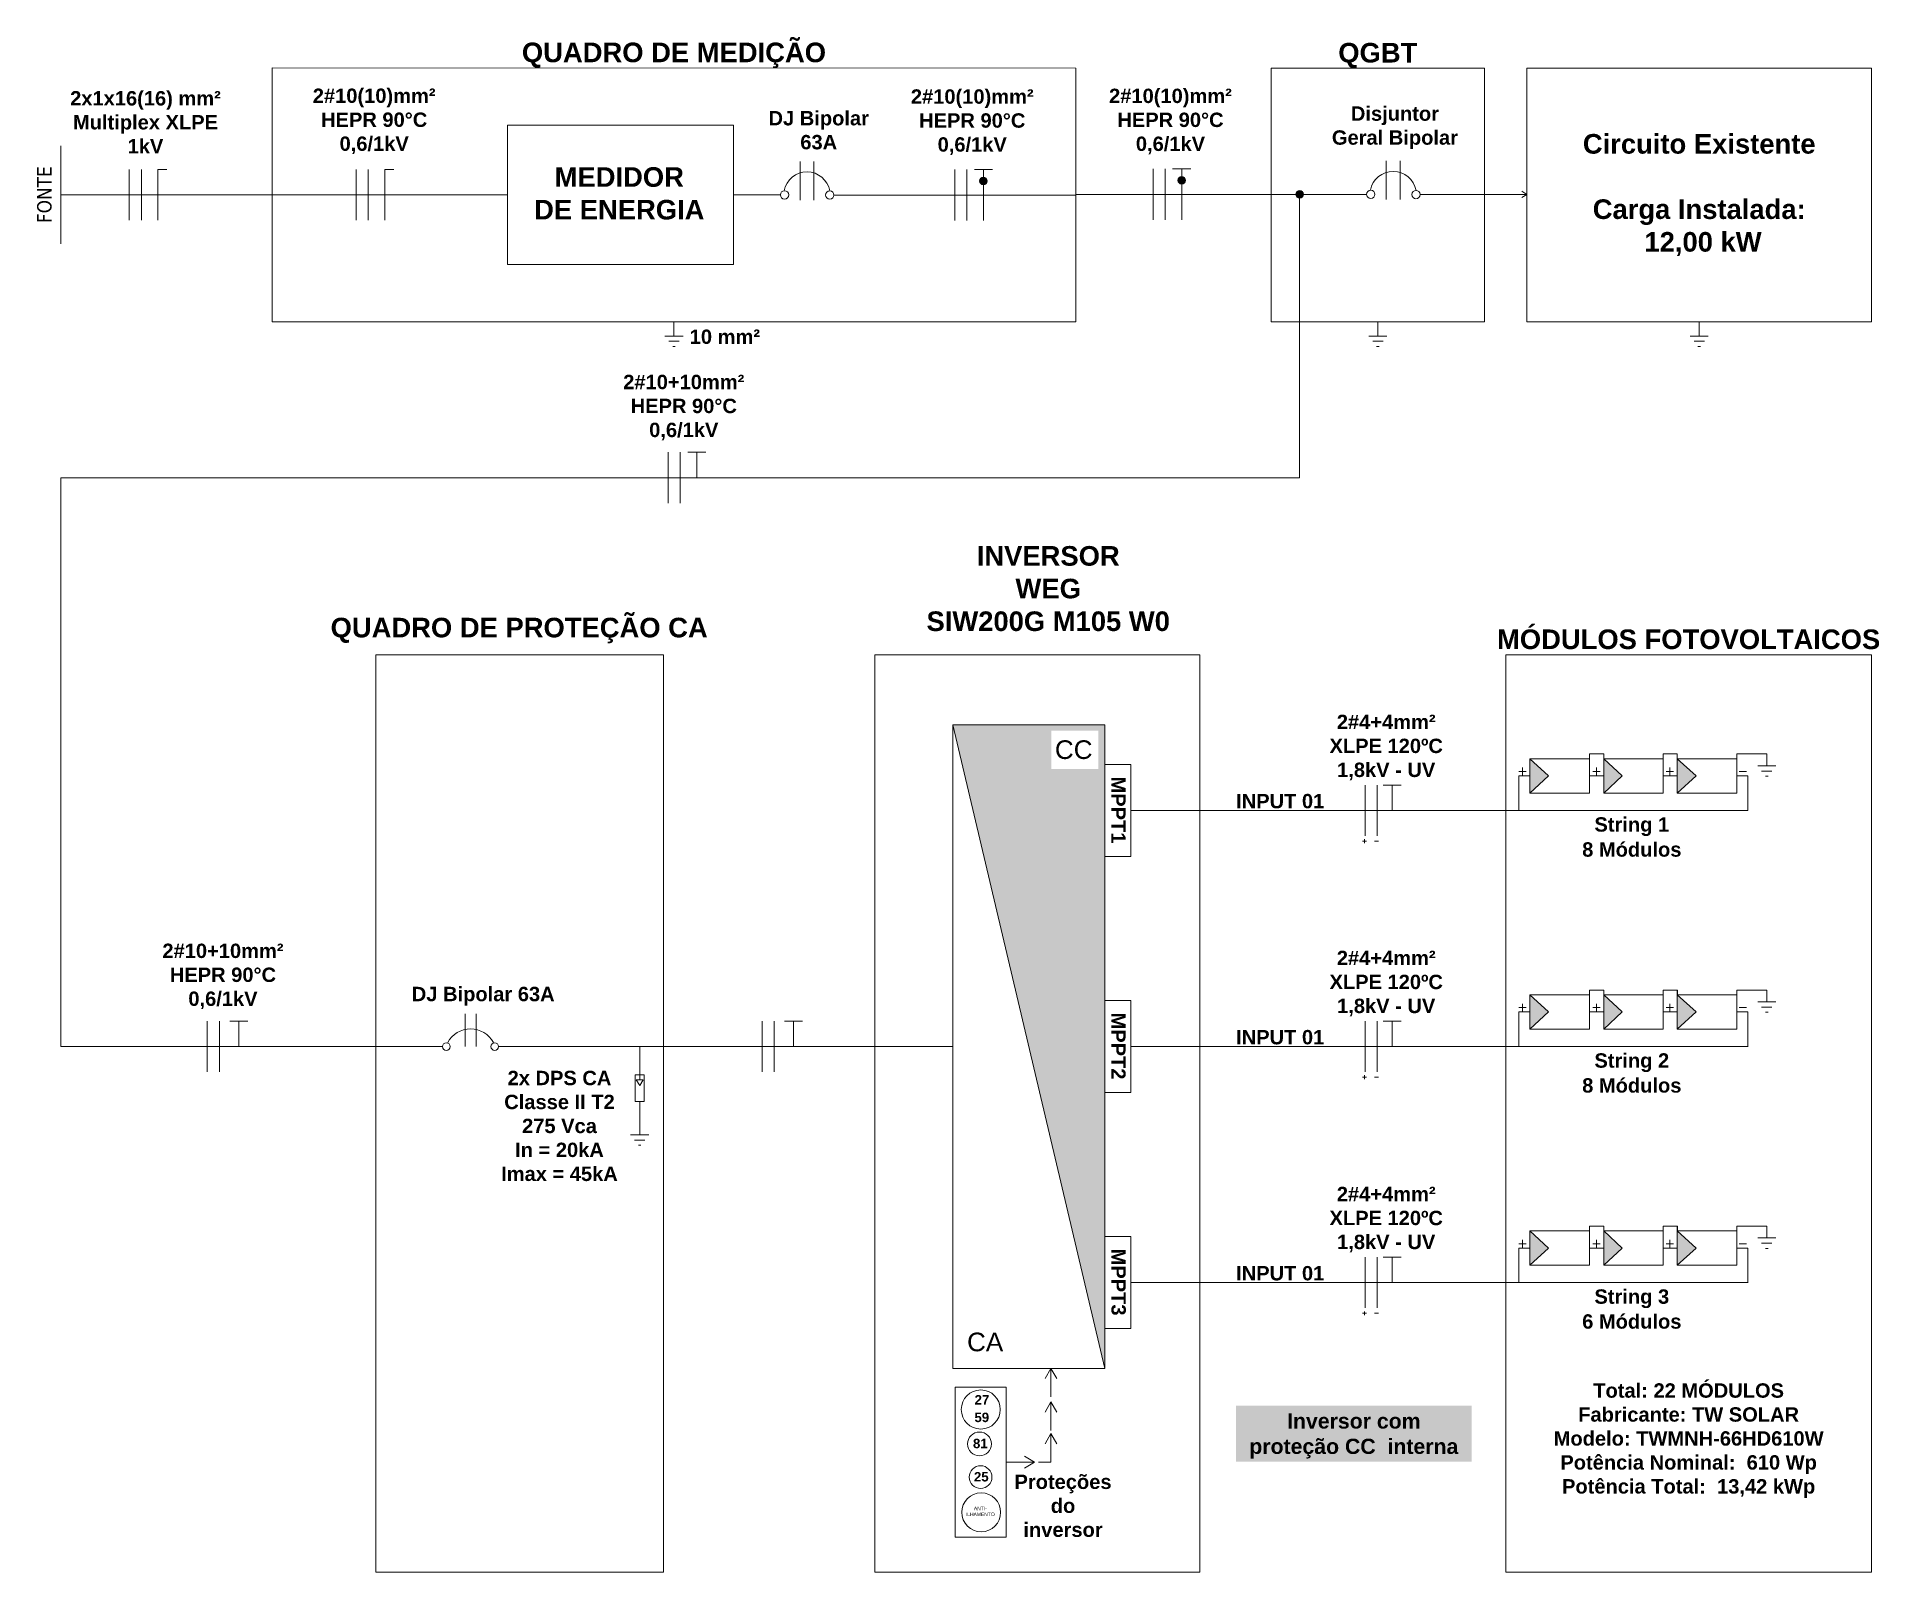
# Model space of a CAD drawing. Header units: millimetres. Extents: x 3949 to 5857, y -1969 to -943.
# Drawn here: x 4275.6 to 4336.1, y -1846.4 to -1796 of the extents above; entities that cross this region are included whole.
import ezdxf

# ---------------------------------------------------------------- set-up
doc = ezdxf.new("R2010")
doc.units = ezdxf.units.MM
doc.layers.add('DESENHO', color=7, linetype='Continuous', lineweight=0)
doc.styles.add('Annotative', font='arial.ttf')
doc.styles.add('PDF Arial', font='arial.ttf')
doc.styles.add('PDF Arial Bold', font='arialbd.ttf')
doc.styles.get("Standard").update_dxf_attribs({"font": 'arial.ttf'})

msp = doc.modelspace()

# ---------------------------------------------------------------- texts
at = {"layer": 'DESENHO', "lineweight": 0, "attachment_point": 9, "style": 'PDF Arial'}
for s, width, gutter_width, heights, insert, char_height in [('\\pxqc;{\\fArial|b1|i0|c0|p34;QUADRO DE MEDIÇÃO}', 26.41348, 18.41, [2.491], (4309.743, -1797.016), 0.64396), ('\\pxqc;{\\fArial|b1|i0|c0|p34;QGBT}', 7.00024, 25.896, [0.713], (4323.165, -1797.016), 0.64396), ('\\pxqc;{\\fArial|b1|i0|c0|p34;2#10(10)mm²\\PHEPR 90°C\\P0,6/1kV}', 5.84228, 12.5, [2.858], (4289.606, -1799.841), 0.47231), ('\\pxqc;{\\fArial|b1|i0|c0|p34;2#10(10)mm²\\PHEPR 90°C\\P0,6/1kV}', 5.84228, 12.5, [2.858], (4309.259, -1799.867), 0.47231), ('\\pxqc;{\\fArial|b1|i0|c0|p34;2#10(10)mm²\\PHEPR 90°C\\P0,6/1kV}', 5.84228, 12.5, [2.858], (4315.773, -1799.845), 0.47231), ('\\pxqc;{\\fArial|b1|i0|c0|p34;QUADRO DE PROTEÇÃO CA}', 11.76968, 3.948, [2.702], (4297.334, -1815.917), 0.64396), ('\\pxqc;{\\fArial|b1|i0|c0|p34;MÓDULOS FOTOVOLTAICOS}', 12.02187, 3.948, [7.509], (4335.89, -1816.116), 0.64396), ('\\pxqc;{\\fArial|b1|i0|c0|p34;2#4+4mm²\\PXLPE 120ºC\\P1,8kV - UV}', 6.73784, 12.5, [3.186], (4323.31, -1820.418), 0.47231), ('\\pxqc;{\\fArial|b1|i0|c0|p34;2#4+4mm²\\PXLPE 120ºC\\P1,8kV - UV}', 6.73784, 12.5, [3.186], (4323.31, -1828.175), 0.47231), ('\\pxqc;{\\fArial|b1|i0|c0|p34;2x DPS CA\\PClasse II T2\\P275 Vca\\PIn = 20kA\\PImax = 45kA}', 3.9314, 12.5, [0], (4294.74, -1833.594), 0.47231), ('\\pxqc;{\\fArial|b1|i0|c0|p34;2#4+4mm²\\PXLPE 120ºC\\P1,8kV - UV}', 6.73784, 12.5, [3.186], (4323.31, -1835.932), 0.47231), ('\\pxqc;{\\fArial|b1|i0|c0|p34;Proteções \\Pdo inversor}', 1.56579, 12.5, [0], (4310.104, -1845.289), 0.47231)]:
    msp.add_mtext_dynamic_manual_height_columns(s, width=width, gutter_width=gutter_width, heights=heights, dxfattribs=dict(at, insert=insert, char_height=char_height))
at = {"layer": 'DESENHO', "lineweight": 0}
for s, insert, char_height, width, attachment_point, style in [('\\pxqc;{\\fArial|b1|i0|c0|p34;2x1x16(16) mm²\\PMultiplex XLPE \\P1kV }', (4274.941, -1797.772), 0.4723, 8.45795, 1, 'PDF Arial'), ('\\pxqc;{\\fArial|b1|i0|c0|p34;DJ Bipolar \\P63A}', (4303.99, -1799.692), 0.47231, 5.3936, 9, 'PDF Arial'), ('\\pxqc;{\\fArial|b1|i0|c0|p34;Disjuntor \\PGeral Bipolar}', (4323.245, -1799.675), 0.47231, 6.03391, 9, 'PDF Arial'), ('\\pxqc;{\\fArial|b1|i0|c0|p34;Circuito Existente\\P\\PCarga Instalada:\\P 12,00 kW }', (4330.227, -1801.187), 0.64396, 11.3255, 5, 'PDF Arial'), ('\\pxqc;{\\fArial|b1|i0|c0|p34;MEDIDOR DE ENERGIA}', (4297.603, -1801.999), 0.64396, 5.72787, 9, 'PDF Arial'), ('\\pxqc;{\\fArial|b1|i0|c0|p34;INVERSOR\\PWEG\\PSIW200G M105 W0}', (4303.589, -1815.523), 0.64396, 10.49124, 7, 'PDF Arial'), ('\\pxqc;{\\fArial|b1|i0|c0|p34;INPUT 01}', (4319.047, -1821.346), 0.47231, 5.17942, 9, 'PDF Arial'), ('\\pxqc;{\\fArial|b1|i0|c0|p34;String 1}', (4330.507, -1822.252), 0.47231, 4.98963, 9, 'PDF Arial'), ('\\pxqc;{\\fArial|b1|i0|c0|p34;8 Módulos}', (4330.507, -1822.936), 0.47231, 4.98963, 9, 'PDF Arial'), ('\\pxqc;{\\fArial|b1|i0|c0|p34;DJ Bipolar 63A}', (4293.285, -1827.821), 0.47231, 6.03391, 9, 'PDF Arial'), ('\\pxqc;{\\fArial|b1|i0|c0|p34;INPUT 01}', (4319.047, -1829.103), 0.47231, 5.17942, 9, 'PDF Arial'), ('\\pxqc;{\\fArial|b1|i0|c0|p34;String 2}', (4330.507, -1830.009), 0.47231, 4.98963, 9, 'PDF Arial'), ('\\pxqc;{\\fArial|b1|i0|c0|p34;8 Módulos}', (4330.507, -1830.689), 0.47231, 4.98963, 9, 'PDF Arial'), ('\\pxqc;{\\fArial|b1|i0|c0|p34;INPUT 01}', (4319.047, -1836.86), 0.47231, 5.17942, 9, 'PDF Arial'), ('\\pxqc;{\\fArial|b1|i0|c0|p34;String 3}', (4330.507, -1837.766), 0.47231, 4.98963, 9, 'PDF Arial'), ('\\pxqc;{\\fArial|b1|i0|c0|p34;6 Módulos}', (4330.507, -1838.446), 0.47231, 4.98963, 9, 'PDF Arial'), ('\\pxqc,t12;{\\fArial|b1|i0|c0|p34;Total: 22 MÓDULOS \\P\\ptz;Fabricante: TW SOLAR\\PModelo: TWMNH-66HD610W\\PPotência Nominal:  610 Wp\\PPotência Total:  13,42 kWp}', (4335.89, -1844), 0.47231, 12.02187, 9, 'Annotative')]:
    msp.add_mtext(s, dxfattribs=dict(at, insert=insert, char_height=char_height, width=width, attachment_point=attachment_point, style=style))
at = {"layer": 'DESENHO', "lineweight": 0, "insert": (4275.85, -1802.11), "char_height": 0.47332, "attachment_point": 4, "rotation": 90}
msp.add_mtext('{\\fTahoma|b0|i0|c0|p34;FONTE}', dxfattribs=at)
at = {"layer": 'DESENHO', "color": 3, "lineweight": 0, "insert": (4300.906, -1806.086), "char_height": 0.47231, "width": 5.3936, "attachment_point": 9, "style": 'PDF Arial'}
msp.add_mtext('\\pxqc;{\\fArial|b1|i0|c0|p34;10 mm²}', dxfattribs=at)
at = {"layer": 'DESENHO', "char_height": 0.4723, "width": 3.99972, "attachment_point": 1, "style": 'PDF Arial Bold'}
for insert in [(4294.859, -1807.094), (4279.716, -1825.787)]:
    msp.add_mtext('\\pxqc;2#10+10mm²\\PHEPR 90°C\\P0,6/1kV', dxfattribs=dict(at, insert=insert))
at = {"layer": 'DESENHO', "lineweight": 0, "char_height": 0.6122, "attachment_point": 9, "style": 'PDF Arial'}
for s, insert in [('CC', (4310.29, -1819.727)), ('CA', (4307.356, -1839.191))]:
    msp.add_mtext(s, dxfattribs=dict(at, insert=insert))
at = {"layer": 'DESENHO', "lineweight": 0, "char_height": 0.47231, "attachment_point": 9, "rotation": 270, "style": 'PDF Arial'}
for s, insert in [('\\pxi4.60266;{\\fArial|b1|i0|c0|p34;MPPT1}', (4310.905, -1822.494)), ('\\pxi4.60266;{\\fArial|b1|i0|c0|p34;MPPT2}', (4310.905, -1830.251)), ('\\pxi4.60266;{\\fArial|b1|i0|c0|p34;MPPT3}', (4310.905, -1838.008))]:
    msp.add_mtext_dynamic_manual_height_columns(s, width=5.13617, gutter_width=27.451, heights=[1.382], dxfattribs=dict(at, insert=insert))
at = {"layer": 'DESENHO', "lineweight": 0, "char_height": 0.31036, "attachment_point": 3}
for s, width, heights, insert in [('\\pxql;{\\fArial|b1|i0|c0|p34;27}', 3.9314, [0.102], (4310.348, -1840.622)), ('\\pxql;{\\fArial|b1|i0|c0|p34;59}', 3.9314, [0.102], (4310.342, -1841.2)), ('\\pxql;{\\fArial|b1|i0|c0|p34;81}', 3.9314, [0.102], (4310.294, -1842.057)), ('\\pxql;{\\fArial|b1|i0|c0|p34;25}', 3.9314, [0.102], (4310.326, -1843.151)), ('\\pxqc;{\\H0.375x;ANTI-\\PILHAMENTO}', 1.94381, [0.999], (4307.576, -1844.288))]:
    msp.add_mtext_dynamic_manual_height_columns(s, width=width, gutter_width=12.5, heights=heights, dxfattribs=dict(at, insert=insert))
at = {"layer": 'DESENHO', "insert": (4315.258, -1841.223), "char_height": 0.5, "attachment_point": 1, "style": 'PDF Arial', "bg_fill": 1, "box_fill_scale": 1.5, "bg_fill_color": 1, "bg_fill_transparency": 0}
msp.add_mtext_dynamic_manual_height_columns('\\pxqc;{\\fArial|b1|i0|c0|p34;\\C255;\\c16777215;Inversor com proteção CC  interna}', width=7.23812, gutter_width=55.221, heights=[0], dxfattribs=at)

# ---------------------------------------------------------------- hatches: boundary and pattern name
at = {"layer": 'DESENHO', "lineweight": 0}
h = msp.add_hatch(color=256, dxfattribs=at)
h.dxf.hatch_style = 1
h.paths.add_polyline_path([(4306.706, -1800.598, 0.414214), (4306.581, -1800.723, 0.414214), (4306.706, -1800.848)])
h.paths.add_polyline_path([(4306.831, -1800.723, 0.414214), (4306.706, -1800.598), (4306.706, -1800.848, 0.414214)])
h = msp.add_hatch(color=256, dxfattribs=at)
h.dxf.hatch_style = 1
h.paths.add_polyline_path([(4313.221, -1800.575, 0.414214), (4313.096, -1800.7, 0.414214), (4313.221, -1800.825)])
h.paths.add_polyline_path([(4313.346, -1800.7, 0.414214), (4313.221, -1800.575), (4313.221, -1800.825, 0.414214)])
h = msp.add_hatch(color=256, dxfattribs=at)
h.dxf.hatch_style = 1
h.paths.add_polyline_path([(4317.218, -1801.164, 0.414214), (4317.093, -1801.039), (4317.093, -1801.289, 0.414214)])
h.paths.add_polyline_path([(4317.093, -1801.039, 0.414214), (4316.968, -1801.164, 0.414214), (4317.093, -1801.289)])
h = msp.add_hatch(color=256, dxfattribs=at)
h.dxf.hatch_style = 1
h.paths.add_polyline_path([(4310.694, -1818.592), (4305.703, -1818.592), (4310.694, -1839.746)])
h.paths.add_polyline_path([(4308.936, -1820.051), (4310.477, -1820.051), (4310.477, -1818.789), (4308.936, -1818.789)], flags=16)
h = msp.add_hatch(color=7, dxfattribs=at)
h.dxf.hatch_style = 1
h.paths.add_polyline_path([(4325.273, -1835.789), (4324.663, -1835.225), (4324.663, -1836.352)])
h.paths.add_polyline_path([(4327.088, -1835.225), (4327.088, -1836.352), (4327.698, -1835.789)])
h.paths.add_polyline_path([(4327.088, -1819.712), (4327.088, -1820.838), (4327.698, -1820.275)])
h.paths.add_polyline_path([(4324.663, -1819.712), (4324.663, -1820.838), (4325.273, -1820.275)])
h.paths.add_polyline_path([(4327.088, -1827.469), (4327.088, -1828.595), (4327.698, -1828.032)])
h.paths.add_polyline_path([(4325.273, -1828.032), (4324.663, -1827.469), (4324.663, -1828.595)])
h.paths.add_polyline_path([(4329.497, -1820.838), (4330.123, -1820.275), (4329.497, -1819.712)])
h = msp.add_hatch(color=7, dxfattribs=at)
h.dxf.hatch_style = 1
h.paths.add_polyline_path([(4329.497, -1828.595), (4330.123, -1828.032), (4329.497, -1827.469)])
h = msp.add_hatch(color=7, dxfattribs=at)
h.dxf.hatch_style = 1
h.paths.add_polyline_path([(4329.497, -1836.352), (4330.123, -1835.789), (4329.497, -1835.225)])

# ---------------------------------------------------------------- linework, layer by layer
for p, q in [((4276.388, -1802.794), (4276.388, -1799.569)), ((4278.638, -1802.016), (4278.638, -1800.347)), ((4279.034, -1802.016), (4279.034, -1800.347)), ((4279.577, -1802.016), (4279.577, -1800.347)), ((4279.577, -1800.347), (4279.874, -1800.347)), ((4286.093, -1802.016), (4286.093, -1800.347)), ((4286.489, -1802.016), (4286.489, -1800.347)), ((4287.032, -1802.016), (4287.032, -1800.347)), ((4287.032, -1800.347), (4287.329, -1800.347)), ((4300.681, -1801.35), (4300.681, -1800.083)), ((4301.137, -1801.35), (4301.137, -1800.083)), ((4305.768, -1802.021), (4305.768, -1800.352)), ((4306.163, -1802.021), (4306.163, -1800.352)), ((4306.41, -1800.352), (4306.706, -1800.352)), ((4306.706, -1802.021), (4306.706, -1800.352)), ((4306.706, -1800.352), (4307.003, -1800.352)), ((4312.282, -1801.999), (4312.282, -1800.33)), ((4312.677, -1801.999), (4312.677, -1800.33)), ((4312.924, -1800.33), (4313.221, -1800.33)), ((4313.221, -1801.999), (4313.221, -1800.33)), ((4313.221, -1800.33), (4313.517, -1800.33)), ((4319.945, -1801.333), (4319.945, -1800.066)), ((4320.401, -1801.333), (4320.401, -1800.066)), ((4324.564, -1801.164), (4324.397, -1801.062)), ((4324.397, -1801.272), (4324.564, -1801.164)), ((4296.345, -1811.31), (4296.345, -1809.641)), ((4296.741, -1811.31), (4296.741, -1809.641)), ((4296.987, -1809.641), (4297.284, -1809.641)), ((4297.284, -1810.476), (4297.284, -1809.641)), ((4297.284, -1809.641), (4297.581, -1809.641)), ((4319.25, -1822.246), (4319.25, -1820.577)), ((4319.645, -1822.246), (4319.645, -1820.577)), ((4320.437, -1820.577), (4319.844, -1820.577)), ((4320.141, -1821.412), (4320.141, -1820.577)), ((4319.163, -1822.421), (4319.291, -1822.421)), ((4319.227, -1822.357), (4319.227, -1822.485)), ((4319.558, -1822.421), (4319.686, -1822.421)), ((4281.202, -1830.003), (4281.202, -1828.334)), ((4281.598, -1830.003), (4281.598, -1828.334)), ((4282.235, -1828.334), (4281.939, -1828.334)), ((4282.235, -1829.169), (4282.235, -1828.334)), ((4282.532, -1828.334), (4282.235, -1828.334)), ((4299.431, -1830.003), (4299.431, -1828.334)), ((4299.826, -1830.003), (4299.826, -1828.334)), ((4300.464, -1828.334), (4300.168, -1828.334)), ((4300.464, -1829.169), (4300.464, -1828.334)), ((4300.761, -1828.334), (4300.464, -1828.334)), ((4319.25, -1830.003), (4319.25, -1828.334)), ((4319.645, -1830.003), (4319.645, -1828.334)), ((4320.437, -1828.334), (4319.844, -1828.334)), ((4320.141, -1829.169), (4320.141, -1828.334)), ((4295.41, -1830.1), (4295.41, -1829.169)), ((4319.163, -1830.178), (4319.291, -1830.178)), ((4319.227, -1830.114), (4319.227, -1830.242)), ((4319.558, -1830.178), (4319.686, -1830.178)), ((4319.25, -1837.76), (4319.25, -1836.091)), ((4319.645, -1837.76), (4319.645, -1836.091)), ((4320.437, -1836.091), (4319.844, -1836.091)), ((4320.141, -1836.926), (4320.141, -1836.091)), ((4319.163, -1837.935), (4319.291, -1837.935)), ((4319.227, -1837.871), (4319.227, -1837.999)), ((4319.558, -1837.935), (4319.686, -1837.935)), ((4308.924, -1839.746), (4308.73, -1840.082)), ((4308.924, -1840.685), (4308.924, -1839.746)), ((4308.924, -1839.746), (4309.118, -1840.082)), ((4308.924, -1840.846), (4308.73, -1841.182)), ((4308.924, -1841.785), (4308.924, -1840.846)), ((4308.924, -1840.846), (4309.118, -1841.182)), ((4308.924, -1841.887), (4308.73, -1842.223)), ((4308.924, -1842.826), (4308.924, -1841.887)), ((4308.924, -1841.887), (4309.118, -1842.223)), ((4308.388, -1842.826), (4308.052, -1842.632)), ((4307.448, -1842.826), (4308.388, -1842.826)), ((4308.388, -1842.826), (4308.052, -1843.02)), ((4308.924, -1842.826), (4308.514, -1842.826))]:
    msp.add_line(p, q, dxfattribs=at)
at = {"layer": 'DESENHO', "color": 5, "lineweight": 0}
for p, q in [((4276.388, -1801.182), (4291.066, -1801.182)), ((4300.032, -1801.182), (4298.49, -1801.182)), ((4309.743, -1801.187), (4301.792, -1801.187)), ((4309.743, -1801.164), (4319.296, -1801.164)), ((4317.093, -1801.164), (4317.093, -1810.476)), ((4321.056, -1801.164), (4324.564, -1801.164)), ((4276.388, -1810.476), (4317.093, -1810.476)), ((4276.388, -1810.476), (4276.388, -1829.169)), ((4324.663, -1820.275), (4324.302, -1820.275)), ((4324.302, -1820.275), (4324.302, -1821.417)), ((4331.829, -1820.275), (4331.468, -1820.275)), ((4331.829, -1820.275), (4331.829, -1821.417)), ((4311.548, -1821.412), (4331.829, -1821.417)), ((4324.663, -1828.032), (4324.302, -1828.032)), ((4324.302, -1828.032), (4324.302, -1829.174)), ((4331.829, -1828.032), (4331.468, -1828.032)), ((4331.829, -1828.032), (4331.829, -1829.174)), ((4276.388, -1829.169), (4288.931, -1829.169)), ((4290.772, -1829.169), (4305.703, -1829.169)), ((4311.548, -1829.169), (4331.829, -1829.169)), ((4324.663, -1835.789), (4324.302, -1835.789)), ((4324.302, -1835.789), (4324.302, -1836.931)), ((4331.829, -1835.789), (4331.468, -1835.789)), ((4331.829, -1835.789), (4331.829, -1836.931)), ((4311.548, -1836.926), (4331.829, -1836.926))]:
    msp.add_line(p, q, dxfattribs=at)
at = {"layer": 'DESENHO', "color": 3, "lineweight": 0}
for p, q in [((4296.536, -1805.82), (4296.536, -1805.355)), ((4319.667, -1805.82), (4319.667, -1805.358)), ((4330.227, -1805.82), (4330.227, -1805.358)), ((4296.494, -1806.16), (4296.579, -1806.16)), ((4319.624, -1806.159), (4319.709, -1806.159)), ((4330.184, -1806.159), (4330.269, -1806.159)), ((4332.403, -1820.286), (4332.488, -1820.286)), ((4332.403, -1828.043), (4332.488, -1828.043)), ((4295.368, -1832.413), (4295.452, -1832.413)), ((4332.403, -1835.8), (4332.488, -1835.8))]:
    msp.add_line(p, q, dxfattribs=at)
at = {"layer": 'DESENHO', "color": 18, "lineweight": 0, "true_color": 0x000000}
for p, q in [((4295.41, -1830.1), (4295.41, -1830.265)), ((4295.299, -1830.265), (4295.41, -1830.453)), ((4295.299, -1830.265), (4295.521, -1830.265)), ((4295.41, -1830.453), (4295.521, -1830.265))]:
    msp.add_line(p, q, dxfattribs=at)
at = {"layer": 'DESENHO', "lineweight": 0}
for points in [[(4309.743, -1805.358), (4283.33, -1805.353), (4283.33, -1797.011), (4309.743, -1797.016)], [(4316.158, -1797.016), (4323.176, -1797.016), (4323.176, -1805.358), (4316.158, -1805.358)], [(4335.89, -1797.016), (4324.564, -1797.016), (4324.564, -1805.358), (4335.89, -1805.358)], [(4298.49, -1798.895), (4291.066, -1798.895), (4291.066, -1803.469), (4298.49, -1803.469)], [(4296.193, -1846.441), (4286.745, -1846.441), (4286.745, -1816.296), (4296.193, -1816.296)], [(4323.868, -1816.296), (4335.89, -1816.296), (4335.89, -1846.441), (4323.868, -1846.441)], [(4310.694, -1818.592), (4305.703, -1818.592), (4305.703, -1839.746), (4310.694, -1839.746)], [(4326.619, -1820.838), (4324.663, -1820.838), (4324.663, -1819.712), (4326.619, -1819.712)], [(4329.044, -1820.838), (4327.088, -1820.838), (4327.088, -1819.712), (4329.044, -1819.712)], [(4331.468, -1820.838), (4329.497, -1820.838), (4329.497, -1819.712), (4331.468, -1819.712)], [(4310.694, -1819.9), (4311.548, -1819.9), (4311.548, -1822.924), (4310.694, -1822.924)], [(4310.694, -1827.657), (4311.548, -1827.657), (4311.548, -1830.681), (4310.694, -1830.681)], [(4326.619, -1828.595), (4324.663, -1828.595), (4324.663, -1827.469), (4326.619, -1827.469)], [(4329.044, -1828.595), (4327.088, -1828.595), (4327.088, -1827.469), (4329.044, -1827.469)], [(4331.468, -1828.595), (4329.497, -1828.595), (4329.497, -1827.469), (4331.468, -1827.469)], [(4310.694, -1835.414), (4311.548, -1835.414), (4311.548, -1838.438), (4310.694, -1838.438)], [(4326.619, -1836.352), (4324.663, -1836.352), (4324.663, -1835.225), (4326.619, -1835.225)], [(4329.044, -1836.352), (4327.088, -1836.352), (4327.088, -1835.225), (4329.044, -1835.225)], [(4331.468, -1836.352), (4329.497, -1836.352), (4329.497, -1835.225), (4331.468, -1835.225)], [(4307.448, -1840.359), (4305.78, -1840.359), (4305.78, -1845.288), (4307.448, -1845.288)]]:
    msp.add_lwpolyline(points, close=True, dxfattribs=at)
at = {"layer": 'DESENHO', "color": 3, "lineweight": 0}
for points in [[(4296.239, -1805.82), (4296.536, -1805.82), (4296.834, -1805.82)], [(4319.37, -1805.82), (4319.667, -1805.82), (4319.964, -1805.82)], [(4329.93, -1805.82), (4330.227, -1805.82), (4330.524, -1805.82)], [(4296.367, -1805.99), (4296.536, -1805.99), (4296.706, -1805.99)], [(4319.497, -1805.99), (4319.667, -1805.99), (4319.837, -1805.99)], [(4330.057, -1805.99), (4330.227, -1805.99), (4330.397, -1805.99)], [(4327.088, -1819.712), (4327.088, -1819.555), (4326.619, -1819.555), (4326.619, -1819.712)], [(4327.088, -1819.712), (4327.088, -1819.555), (4326.619, -1819.555), (4326.619, -1819.712)], [(4329.497, -1819.712), (4329.497, -1819.555), (4329.044, -1819.555), (4329.044, -1819.712)], [(4331.468, -1819.555), (4331.468, -1819.555), (4332.446, -1819.555), (4332.446, -1819.946)], [(4331.468, -1819.555), (4331.468, -1819.555), (4331.468, -1819.555), (4331.468, -1819.712)], [(4332.149, -1819.946), (4332.446, -1819.946), (4332.743, -1819.946)], [(4332.276, -1820.116), (4332.446, -1820.116), (4332.616, -1820.116)], [(4327.088, -1827.469), (4327.088, -1827.312), (4326.619, -1827.312), (4326.619, -1827.469)], [(4327.088, -1827.469), (4327.088, -1827.312), (4326.619, -1827.312), (4326.619, -1827.469)], [(4329.513, -1827.469), (4329.513, -1827.312), (4329.044, -1827.312), (4329.044, -1827.469)], [(4329.497, -1827.469), (4329.497, -1827.312), (4329.044, -1827.312), (4329.044, -1827.469)], [(4331.468, -1827.312), (4331.468, -1827.312), (4332.446, -1827.312), (4332.446, -1827.703)], [(4331.468, -1827.312), (4331.468, -1827.312), (4331.468, -1827.312), (4331.468, -1827.469)], [(4332.149, -1827.703), (4332.446, -1827.703), (4332.743, -1827.703)], [(4332.276, -1827.873), (4332.446, -1827.873), (4332.616, -1827.873)], [(4295.113, -1832.073), (4295.41, -1832.073), (4295.707, -1832.073)], [(4295.24, -1832.243), (4295.41, -1832.243), (4295.58, -1832.243)], [(4327.088, -1835.225), (4327.088, -1835.069), (4326.619, -1835.069), (4326.619, -1835.225)], [(4327.088, -1835.225), (4327.088, -1835.069), (4326.619, -1835.069), (4326.619, -1835.225)], [(4329.513, -1835.225), (4329.513, -1835.069), (4329.044, -1835.069), (4329.044, -1835.225)], [(4329.497, -1835.225), (4329.497, -1835.069), (4329.044, -1835.069), (4329.044, -1835.225)], [(4331.468, -1835.069), (4331.468, -1835.069), (4332.446, -1835.069), (4332.446, -1835.46)], [(4331.468, -1835.069), (4331.468, -1835.069), (4331.468, -1835.069), (4331.468, -1835.225)], [(4332.149, -1835.46), (4332.446, -1835.46), (4332.743, -1835.46)], [(4332.276, -1835.63), (4332.446, -1835.63), (4332.616, -1835.63)]]:
    msp.add_lwpolyline(points, dxfattribs=at)
at = {"layer": 'DESENHO'}
msp.add_lwpolyline([(4303.132, -1816.296), (4313.82, -1816.296), (4313.82, -1846.441), (4303.132, -1846.441)], close=True, dxfattribs=at)
at = {"layer": 'DESENHO', "lineweight": 0}
for points in [[(4310.694, -1839.746), (4305.703, -1818.592), (4305.703, -1839.746)], [(4324.304, -1820.134), (4324.545, -1820.134)], [(4324.424, -1820.003), (4324.424, -1820.265)], [(4326.728, -1820.134), (4326.969, -1820.134)], [(4326.849, -1820.003), (4326.849, -1820.265)], [(4329.137, -1820.134), (4329.378, -1820.134)], [(4329.258, -1820.003), (4329.258, -1820.265)], [(4331.541, -1820.134), (4331.782, -1820.134)], [(4324.304, -1827.891), (4324.545, -1827.891)], [(4324.424, -1827.76), (4324.424, -1828.022)], [(4326.728, -1827.891), (4326.969, -1827.891)], [(4326.849, -1827.76), (4326.849, -1828.022)], [(4329.044, -1828.032), (4329.497, -1828.032)], [(4329.137, -1827.891), (4329.378, -1827.891)], [(4329.258, -1827.76), (4329.258, -1828.022)], [(4331.541, -1827.891), (4331.782, -1827.891)], [(4295.41, -1830.97), (4295.41, -1832.073)], [(4324.424, -1835.516), (4324.424, -1835.779)], [(4326.849, -1835.516), (4326.849, -1835.779)], [(4329.258, -1835.516), (4329.258, -1835.779)], [(4324.304, -1835.648), (4324.545, -1835.648)], [(4326.728, -1835.648), (4326.969, -1835.648)], [(4329.044, -1835.789), (4329.497, -1835.789)], [(4329.137, -1835.648), (4329.378, -1835.648)], [(4331.541, -1835.648), (4331.782, -1835.648)]]:
    msp.add_lwpolyline(points, dxfattribs=at)
at = {"layer": 'DESENHO', "color": 18, "lineweight": 0, "true_color": 0x000000}
for points in [[(4324.663, -1820.838), (4325.273, -1820.275), (4324.663, -1819.712)], [(4327.088, -1820.838), (4327.698, -1820.275), (4327.088, -1819.712)], [(4329.497, -1820.838), (4330.123, -1820.275), (4329.497, -1819.712)], [(4324.663, -1828.595), (4325.273, -1828.032), (4324.663, -1827.469)], [(4327.088, -1828.595), (4327.698, -1828.032), (4327.088, -1827.469)], [(4329.497, -1828.595), (4330.123, -1828.032), (4329.497, -1827.469)], [(4324.663, -1836.352), (4325.273, -1835.789), (4324.663, -1835.225)], [(4327.088, -1836.352), (4327.698, -1835.789), (4327.088, -1835.225)], [(4329.497, -1836.352), (4330.123, -1835.789), (4329.497, -1835.225)]]:
    msp.add_lwpolyline(points, dxfattribs=at)
at = {"layer": 'DESENHO', "color": 5, "lineweight": 0}
for points in [[(4326.619, -1820.275), (4327.088, -1820.275)], [(4329.044, -1820.275), (4329.497, -1820.275)], [(4326.619, -1828.032), (4327.088, -1828.032)], [(4326.619, -1835.789), (4327.088, -1835.789)]]:
    msp.add_lwpolyline(points, dxfattribs=at)
at = {"layer": 'DESENHO', "color": 7, "lineweight": 0}
for points in [[(4289.671, -1828.099), (4289.671, -1829.169)], [(4290.033, -1828.099), (4290.033, -1829.169)]]:
    msp.add_lwpolyline(points, dxfattribs=at)
at = {"layer": 'DESENHO', "color": 0, "lineweight": 0}
msp.add_lwpolyline([(4295.559, -1830.1), (4295.559, -1830.97), (4295.261, -1830.97), (4295.261, -1830.1)], close=True, dxfattribs=at)
at = {"layer": 'DESENHO', "lineweight": 0}
for centre, radius in [((4300.169, -1801.182), 0.137), ((4306.706, -1800.723), 0.125), ((4313.221, -1800.7), 0.125), ((4317.093, -1801.164), 0.125), ((4319.433, -1801.164), 0.137), ((4320.919, -1801.17), 0.137), ((4301.655, -1801.187), 0.137), ((4306.619, -1841.096), 0.641), ((4306.578, -1842.229), 0.392), ((4306.614, -1843.317), 0.372), ((4306.633, -1844.474), 0.639)]:
    msp.add_circle(centre, radius, dxfattribs=at)
at = {"layer": 'DESENHO', "color": 7, "lineweight": 0}
for centre in [(4289.056, -1829.169), (4290.647, -1829.169)]:
    msp.add_circle(centre, 0.125, dxfattribs=at)
at = {"layer": 'DESENHO', "lineweight": 0}
for centre in [(4300.907, -1801.189), (4320.171, -1801.172)]:
    msp.add_arc(centre, 0.763, 10.54292, 169.09877, dxfattribs=at)
at = {"layer": 'DESENHO', "color": 7, "lineweight": 0}
msp.add_arc((4289.852, -1829.442), 0.852, 28.32219, 151.67781, dxfattribs=at)

msp.set_redraw_order([(e.dxf.handle, doc.entitydb.next_handle()) for e in msp.query("TEXT MTEXT ATTDEF DIMENSION ARC_DIMENSION")])  # texts and dimensions are drawn at this point

doc.saveas('drawing.dxf')
